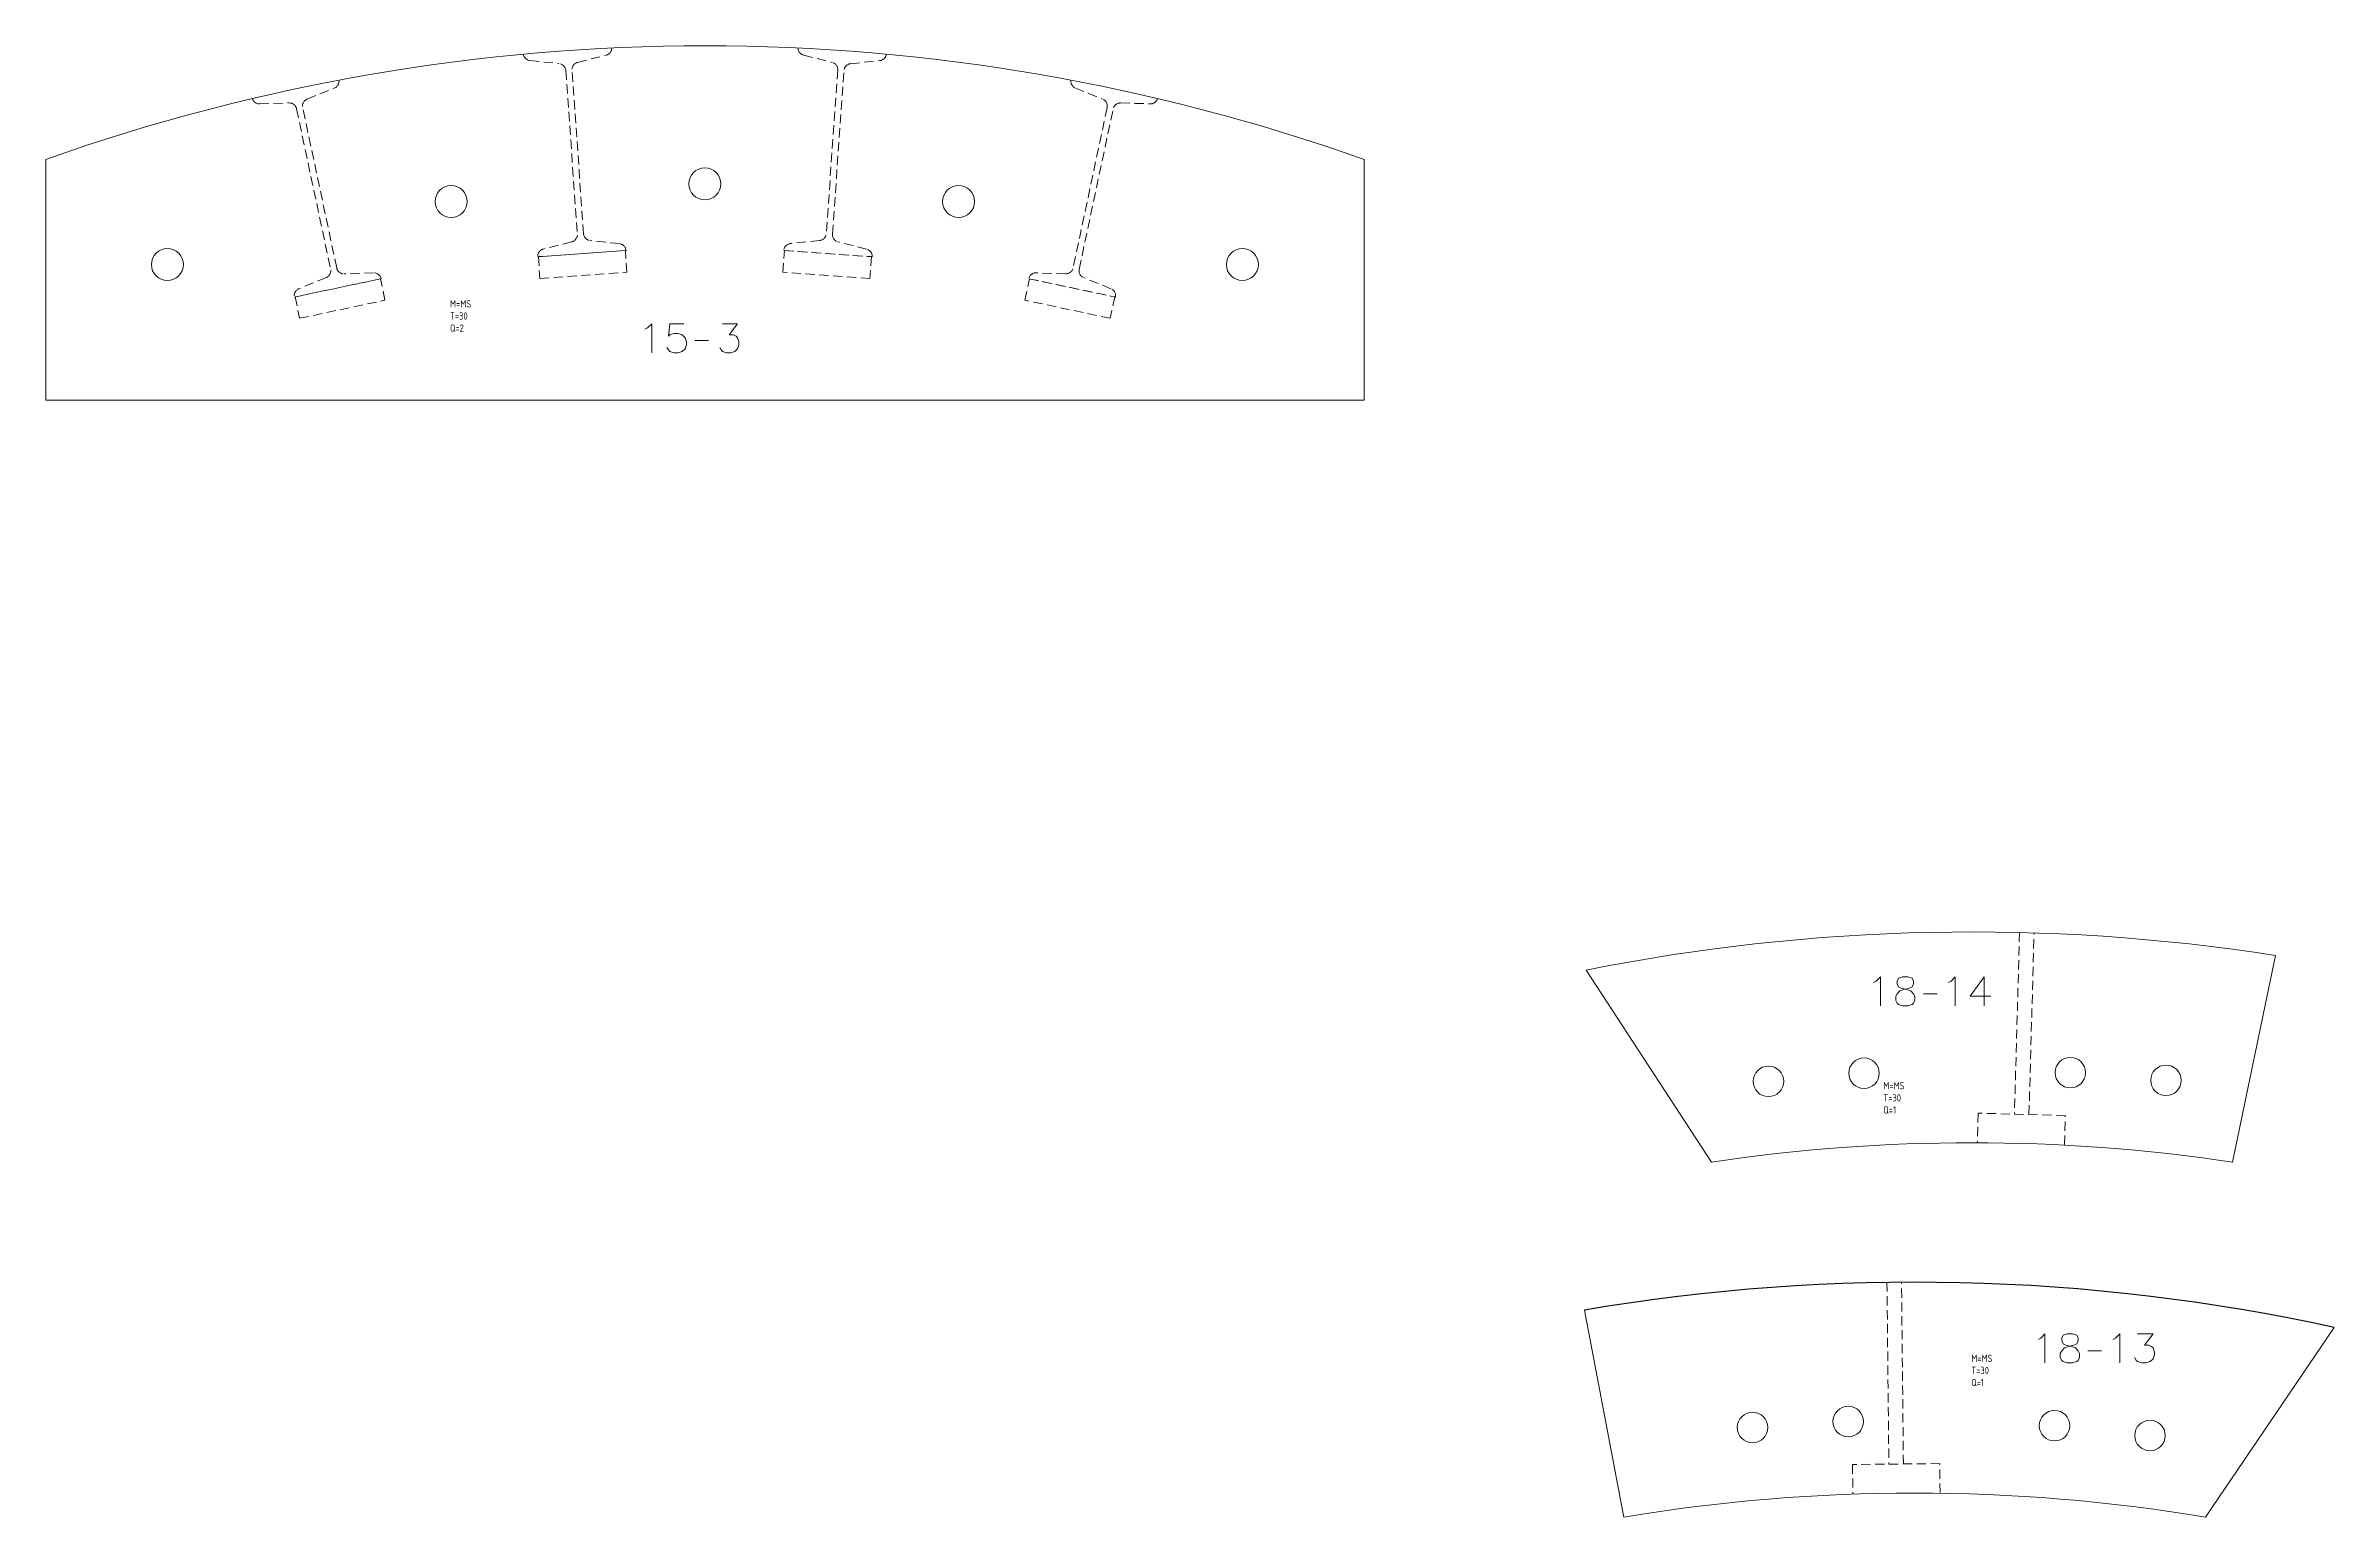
# Model space of a CAD drawing. Header units: millimetres. Extents: x 1194 to 13941, y 635 to 3106.
# Drawn here: x 3278 to 6427, y 635 to 2659 of the extents above; entities that cross this region are included whole.
import ezdxf

# ---------------------------------------------------------------- set-up
doc = ezdxf.new("R2010")
doc.units = ezdxf.units.MM
doc.linetypes.add('DASHED', pattern=[19.05, 12.7, -6.35])
doc.layers.add('本体', color=3, linetype='Continuous', lineweight=30)
doc.styles.get("Standard").update_dxf_attribs({"font": 'dim.shx'})

msp = doc.modelspace()

# ---------------------------------------------------------------- texts
at = {"char_height": 10, "attachment_point": 1}
for s, width, heights, insert in [('M=MS\\PT=30\\PQ=2', 39.922, [46.7], (3834.5, 2309.4)), ('M=MS\\PT=30\\PQ=1', 20.37, [0], (5806.9, 1233.7)), ('M=MS\\PT=30\\PQ=1', 20.37, [0], (5927.9, 858.7))]:
    msp.add_mtext_dynamic_manual_height_columns(s, width=width, gutter_width=12.5, heights=heights, dxfattribs=dict(at, insert=insert))

# ---------------------------------------------------------------- linework, layer by layer
at = {"color": 5, "linetype": 'DASHED', "lineweight": 0}
for p, q in [((4010.1, 2636.6), (4049.4, 2646.5)), ((4321.1, 2646.5), (4360.4, 2636.6)), ((3944.5, 2639.1), (3984.8, 2634.8)), ((3993.9, 2625.4), (4009.8, 2400.3)), ((4018.3, 2400.9), (4002.4, 2626)), ((4368.1, 2626), (4352.3, 2400.9)), ((4360.8, 2400.3), (4376.6, 2625.4)), ((4385.7, 2634.8), (4426, 2639.1)), ((3637.9, 2586.1), (3675.5, 2601.3)), ((4695.1, 2601.3), (4732.6, 2586.1)), ((3572.6, 2579.5), (3613.1, 2580.8)), ((3623.4, 2572.7), (3670.2, 2352)), ((3678.6, 2353.8), (3631.8, 2574.5)), ((4738.8, 2574.5), (4692, 2353.8)), ((4700.3, 2352), (4747.1, 2572.7)), ((4757.4, 2580.8), (4798, 2579.5)), ((3955.1, 2369.2), (4076.8, 2377.8)), ((4075.8, 2377.7), (3956.1, 2369.3)), ((3956.1, 2369.3), (3958.2, 2339.4)), ((4002.1, 2389.7), (3962.8, 2379.8)), ((4067.7, 2387.2), (4027.4, 2391.5)), ((4077.9, 2347.8), (4075.8, 2377.7)), ((4292.7, 2347.8), (4294.8, 2377.7)), ((4293.8, 2377.8), (4415.5, 2369.2)), ((4294.8, 2377.7), (4414.5, 2369.3)), ((4343.2, 2391.5), (4302.9, 2387.2)), ((4407.8, 2379.8), (4368.4, 2389.7)), ((4414.5, 2369.3), (4412.4, 2339.4)), ((3620.4, 2313.7), (3739.7, 2339)), ((3738.7, 2338.8), (3621.4, 2313.9)), ((3664.1, 2340.5), (3626.5, 2325.2)), ((3729.4, 2347), (3688.9, 2345.7)), ((3745, 2309.4), (3738.7, 2338.8)), ((3958.2, 2339.4), (4077.9, 2347.8)), ((4412.4, 2339.4), (4292.7, 2347.8)), ((4625.6, 2309.4), (4631.8, 2338.8)), ((4630.8, 2339), (4750.2, 2313.7)), ((4631.8, 2338.8), (4749.2, 2313.9)), ((4681.7, 2345.7), (4641.1, 2347)), ((4744, 2325.2), (4706.4, 2340.5)), ((3621.4, 2313.9), (3627.6, 2284.5)), ((3627.6, 2284.5), (3745, 2309.4)), ((4743, 2284.5), (4625.6, 2309.4)), ((4749.2, 2313.9), (4743, 2284.5))]:
    msp.add_line(p, q, dxfattribs=at)
at = {"color": 3, "linetype": 'Continuous', "lineweight": 0}
for p, q in [((3278.3, 2503.1), (3278.3, 2172.1)), ((5092.3, 2193), (5092.3, 2503.1)), ((5092.3, 2172.1), (5092.3, 2193)), ((3278.3, 2172.1), (5092.3, 2172.1))]:
    msp.add_line(p, q, dxfattribs=at)
at = {"color": 5, "linetype": 'DASHED', "lineweight": 0, "extrusion": (0, 1, 0)}
for p, q in [((5994.3, 1439.5), (5987.3, 1189.6)), ((6007.3, 1189.1), (6014.3, 1439)), ((5937.4, 1191), (5936.2, 1151)), ((6057.3, 1187.7), (5937.4, 1191)), ((6056.2, 1147.7), (6057.3, 1187.7)), ((5811.9, 958.1), (5814.5, 708.1)), ((5834.5, 708.4), (5831.9, 958.3)), ((5884.5, 708.9), (5764.5, 707.6)), ((5764.5, 707.6), (5764.9, 667.6)), ((5884.9, 668.9), (5884.5, 708.9))]:
    msp.add_line(p, q, dxfattribs=at)
at = {"color": 3, "linetype": 'Continuous', "lineweight": 0, "extrusion": (0, 1, 0)}
for p, q in [((5397.9, 1387.8), (5570.6, 1123.6)), ((6287.2, 1123.6), (6346.7, 1407.9)), ((5395.6, 920), (5450, 635.1)), ((6427.3, 896.2), (6250, 635.1))]:
    msp.add_line(p, q, dxfattribs=at)
at = {"color": 5, "lineweight": 0}
for points in [[(4102.7, 2269.4), (4106.4, 2271.3), (4112.3, 2276.7), (4112.3, 2236.8)], [(4156.2, 2276.7), (4137.2, 2276.7), (4135, 2259.9), (4137.2, 2261.7), (4142.7, 2263.6), (4148.5, 2263.6), (4154, 2261.7), (4158, 2257.7), (4159.9, 2252.2), (4159.9, 2248.2), (4158, 2242.7), (4154, 2238.7), (4148.5, 2236.8), (4142.7, 2236.8), (4137.2, 2238.7), (4135, 2240.9), (4133.1, 2244.5)], [(4209.3, 2276.7), (4230.2, 2276.7), (4218.8, 2261.7), (4224.7, 2261.7), (4228.4, 2259.9), (4230.2, 2257.7), (4232, 2252.2), (4232, 2248.2), (4230.2, 2242.7), (4226.5, 2238.7), (4220.7, 2236.8), (4215.2, 2236.8), (4209.3, 2238.7), (4207.5, 2240.9), (4205.6, 2244.5)], [(4171.2, 2254), (4190.3, 2254)], [(5793.5, 1370.7), (5797.2, 1372.6), (5803, 1378.4), (5803, 1338.5)], [(5862, 1355.3), (5881, 1355.3)], [(5896.1, 1370.7), (5900.1, 1372.6), (5905.6, 1378.4), (5905.6, 1338.5)], [(5945.5, 1378.4), (5926.5, 1351.7), (5955, 1351.7)], [(5945.5, 1378.4), (5945.5, 1338.5)], [(6019.8, 879.5), (6023.8, 881.3), (6029.3, 887.2), (6029.3, 847.3)], [(6122.7, 879.5), (6126.4, 881.3), (6132.2, 887.2), (6132.2, 847.3)], [(6156.8, 887.2), (6178, 887.2), (6166.3, 871.8), (6172.2, 871.8), (6175.8, 870), (6178, 868.1), (6179.8, 862.3), (6179.8, 858.6), (6178, 852.8), (6174, 849.1), (6168.5, 847.3), (6162.6, 847.3), (6156.8, 849.1), (6154.9, 850.9), (6153.1, 854.6)], [(6088.3, 864.1), (6107.3, 864.1)]]:
    msp.add_lwpolyline(points, dxfattribs=at)
for points in [[(5833.4, 1378.4), (5827.6, 1376.6), (5825.7, 1372.6), (5825.7, 1368.9), (5827.6, 1364.9), (5831.6, 1363), (5838.9, 1361.2), (5844.8, 1359.4), (5848.4, 1355.3), (5850.3, 1351.7), (5850.3, 1345.8), (5848.4, 1342.2), (5846.6, 1340.3), (5840.7, 1338.5), (5833.4, 1338.5), (5827.6, 1340.3), (5825.7, 1342.2), (5823.9, 1345.8), (5823.9, 1351.7), (5825.7, 1355.3), (5829.4, 1359.4), (5835.3, 1361.2), (5842.9, 1363), (5846.6, 1364.9), (5848.4, 1368.9), (5848.4, 1372.6), (5846.6, 1376.6), (5840.7, 1378.4), (5833.4, 1378.4)], [(6059.7, 887.2), (6054.2, 885.4), (6052.4, 881.3), (6052.4, 877.7), (6054.2, 873.6), (6057.9, 871.8), (6065.6, 870), (6071.4, 868.1), (6075.1, 864.1), (6076.9, 860.5), (6076.9, 854.6), (6075.1, 850.9), (6073.3, 849.1), (6067.4, 847.3), (6059.7, 847.3), (6054.2, 849.1), (6052.4, 850.9), (6050.2, 854.6), (6050.2, 860.5), (6052.4, 864.1), (6056, 868.1), (6061.9, 870), (6069.2, 871.8), (6073.3, 873.6), (6075.1, 877.7), (6075.1, 881.3), (6073.3, 885.4), (6067.4, 887.2), (6059.7, 887.2)]]:
    msp.add_lwpolyline(points, close=True, dxfattribs=at)
at = {"color": 3, "linetype": 'Continuous', "lineweight": 0}
for centre in [(4185.3, 2469.4), (3836.1, 2445.1), (4534.4, 2445.1), (3445.6, 2358.4), (4924.9, 2358.4)]:
    msp.add_circle(centre, 22, dxfattribs=at)
at = {"color": 3, "linetype": 'Continuous', "lineweight": 0, "extrusion": (0, 0, -1)}
for centre in [(-5780.3, 1245.9), (-6064.2, 1246.7), (-5648.8, 1234.7), (-6195.8, 1236.1), (-5758.6, 766.7), (-5626.9, 758.5), (-6042.5, 761), (-6173.8, 747.5)]:
    msp.add_circle(centre, 21, dxfattribs=at)
at = {"color": 3, "linetype": 'Continuous', "lineweight": 0}
for centre, radius, start, end in [((4185.3, -50.6), 2710, 70.4465, 109.5535), ((5928.9, -1269.7), 2710, 81.1314, 101.3007), ((5928.9, -1269.7), 2420, 81.4852, 98.5148)]:
    msp.add_arc(centre, radius, start, end, dxfattribs=at)
at = {"color": 5, "linetype": 'DASHED', "lineweight": 0}
for centre, start, end in [((3945.6, 2649.2), 187.7153, 263.9211), ((4046.9, 2656.4), 284.1331, 0.0039), ((4323.6, 2656.4), 179.9935, 255.8674), ((4424.9, 2649.2), 276.0794, 352.282), ((3983.8, 2624.7), 4.0267, 83.9216), ((4012.6, 2626.7), 104.1331, 184.0271), ((4357.9, 2626.7), 355.9729, 75.8679), ((4386.8, 2624.7), 96.0794, 175.9734), ((3572.3, 2589.7), 195.9645, 271.8691), ((3641.7, 2576.6), 112.0811, 191.9751), ((3671.6, 2610.8), 292.0811, 8.2531), ((4698.9, 2610.8), 171.7458, 247.9189), ((4728.8, 2576.6), 348.0249, 67.9189), ((4798.3, 2589.7), 268.1309, 344.0369), ((3613.5, 2570.6), 11.9746, 91.8696), ((4757.1, 2570.6), 88.1304, 168.0254), ((3999.6, 2399.6), 284.1331, 4.0271), ((4028.4, 2401.7), 184.0267, 263.9216), ((4342.1, 2401.7), 276.0794, 355.9734), ((4370.9, 2399.6), 175.9729, 255.8679), ((3965.3, 2369.9), 104.1331, 184.0271), ((4066.6, 2377.1), 4.0271, 83.9211), ((4303.9, 2377.1), 96.0794, 175.9734), ((4405.3, 2369.9), 355.9734, 75.8674), ((3660.3, 2349.9), 292.0811, 11.9751), ((3688.5, 2355.9), 191.9746, 271.8696), ((3729.7, 2336.9), 11.9751, 91.8691), ((4640.8, 2336.9), 88.1309, 168.0249), ((4682, 2355.9), 268.1304, 348.0254), ((4710.3, 2349.9), 168.0249, 247.9189), ((3630.4, 2315.8), 112.0811, 191.9751), ((4740.2, 2315.8), 348.0249, 67.9189)]:
    msp.add_arc(centre, 10.2, start, end, dxfattribs=at)
at = {"color": 3, "linetype": 'Continuous', "lineweight": 0, "extrusion": (0, 0, -1)}
msp.add_arc((-5850, -1751.6), 2420, 80.4857, 99.5143, dxfattribs=at)
at = {"layer": '本体'}
msp.add_arc((5850, -1751.6), 2710, 77.6998, 99.6538, dxfattribs=at)

msp.set_redraw_order([(e.dxf.handle, doc.entitydb.next_handle()) for e in msp.query("TEXT MTEXT ATTDEF DIMENSION ARC_DIMENSION")])  # texts and dimensions are drawn at this point

doc.saveas('drawing.dxf')
